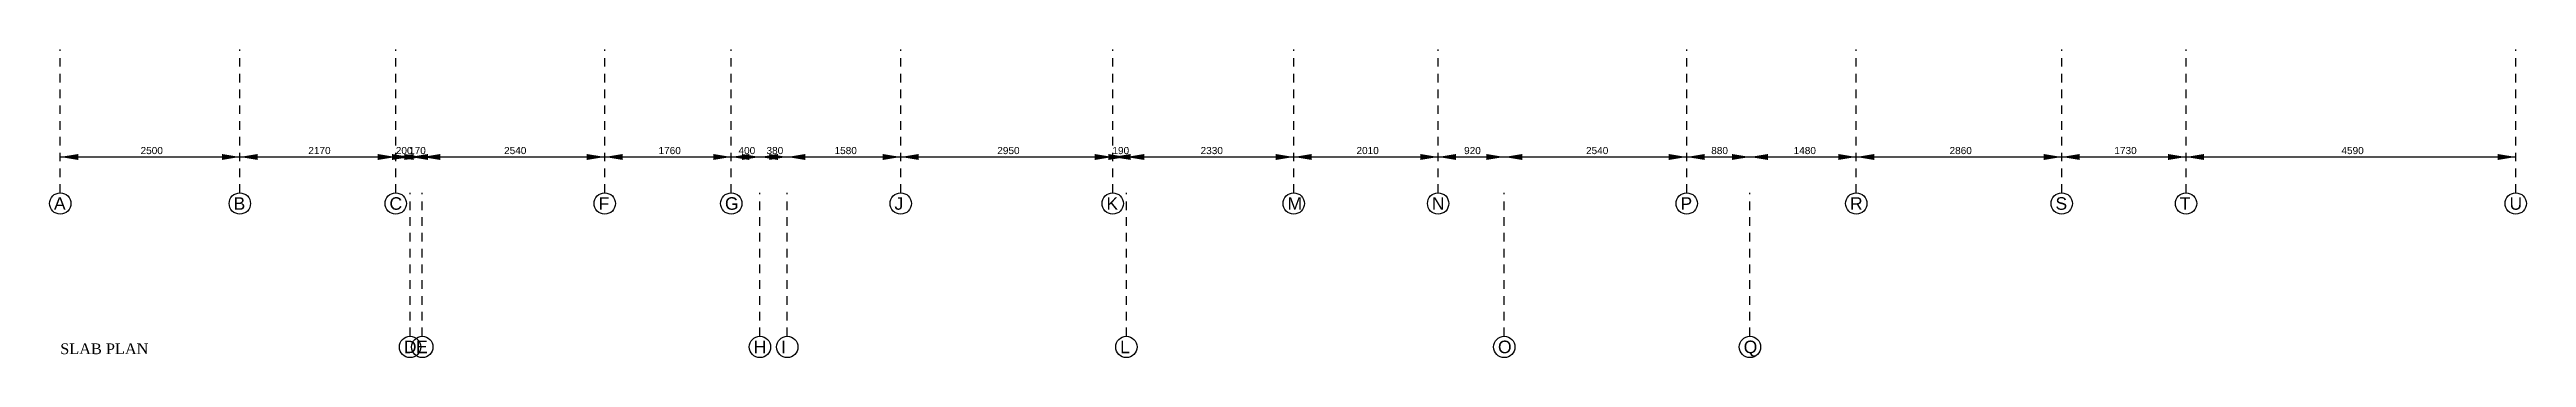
# Model space of a CAD drawing. Extents: x 0 to 119, y -5 to 121.
# Drawn here: x 31.23 to 65.71, y -5.05 to -0.75 of the extents above; entities that cross this region are included whole.
import ezdxf

# ---------------------------------------------------------------- set-up
doc = ezdxf.new("R2010")
doc.units = 0
doc.linetypes.add('ACAD_ISO02W100', pattern=[15, 12, -3])
for name, color, linetype in [('CenterLine', 253, 'CONTINUOUS'), ('Grid_Dimension', 7, 'CONTINUOUS'), ('GridName', 7, 'CONTINUOUS'), ('Title', 6, 'CONTINUOUS')]:
    doc.layers.add(name, color=color, linetype=linetype)
doc.styles.add('STRUDS_Arial', font='ARIAL.TTF', dxfattribs={"height": 0.04})
doc.styles.add('STRUDS_Georgia', font='GEORGIA.TTF', dxfattribs={"height": 0.04})
doc.styles.add('stylebar', font='ARIAL.TTF', dxfattribs={"height": 0.04})

msp = doc.modelspace()

# ---------------------------------------------------------------- texts
at = {"layer": 'Grid_Dimension', "style": 'stylebar'}
for s, p in [('2500', (32.496, -2.21)), ('2170', (34.831, -2.21)), ('200', (36.049, -2.21)), ('170', (36.234, -2.21)), ('2540', (37.556, -2.21)), ('1760', (39.706, -2.21)), ('400', (40.819, -2.21)), ('380', (41.209, -2.21)), ('1580', (42.156, -2.21)), ('2950', (44.421, -2.21)), ('190', (46.024, -2.21)), ('2330', (47.251, -2.21)), ('2010', (49.421, -2.21)), ('920', (50.919, -2.21)), ('2540', (52.616, -2.21)), ('880', (54.359, -2.21)), ('1480', (55.506, -2.21)), ('2860', (57.676, -2.21)), ('1730', (59.971, -2.21)), ('4590', (63.131, -2.21))]:
    msp.add_text(s, height=0.1, dxfattribs=at).set_placement(p)
at = {"layer": 'GridName', "style": 'STRUDS_Arial'}
for s, p in [('A', (31.2905, -2.9863)), ('B', (33.7905, -2.9863)), ('C', (35.9605, -2.9863)), ('F', (38.8705, -2.9863)), ('G', (40.6305, -2.9863)), ('J', (42.9905, -2.9863)), ('K', (45.9405, -2.9863)), ('M', (48.4605, -2.9863)), ('N', (50.4705, -2.9863)), ('P', (53.9305, -2.9863)), ('R', (56.2905, -2.9863)), ('S', (59.1505, -2.9863)), ('T', (60.8805, -2.9863)), ('U', (65.4705, -2.9863)), ('D', (36.1605, -4.9863)), ('E', (36.3305, -4.9863)), ('H', (41.0305, -4.9863)), ('I', (41.4105, -4.9863)), ('L', (46.1305, -4.9863)), ('O', (51.3905, -4.9863)), ('Q', (54.8105, -4.9863))]:
    msp.add_text(s, height=0.175, dxfattribs=at).set_placement(p)
at = {"layer": 'Title', "style": 'STRUDS_Georgia'}
msp.add_text('SLAB PLAN', height=0.15, dxfattribs=at).set_placement((31.378, -5))

# ---------------------------------------------------------------- linework, layer by layer
at = {"layer": 'CenterLine', "linetype": 'ACAD_ISO02W100', "ltscale": 0.01}
for p, q in [((31.378, -2.75), (31.378, -0.75)), ((33.878, -2.75), (33.878, -0.75)), ((36.048, -2.75), (36.048, -0.75)), ((38.958, -2.75), (38.958, -0.75)), ((40.718, -2.75), (40.718, -0.75)), ((43.078, -2.75), (43.078, -0.75)), ((46.028, -2.75), (46.028, -0.75)), ((48.548, -2.75), (48.548, -0.75)), ((50.558, -2.75), (50.558, -0.75)), ((54.018, -2.75), (54.018, -0.75)), ((56.378, -2.75), (56.378, -0.75)), ((59.238, -2.75), (59.238, -0.75)), ((60.968, -2.75), (60.968, -0.75)), ((65.558, -2.75), (65.558, -0.75)), ((36.248, -4.75), (36.248, -2.75)), ((36.418, -4.75), (36.418, -2.75)), ((41.118, -4.75), (41.118, -2.75)), ((41.498, -4.75), (41.498, -2.75)), ((46.218, -4.75), (46.218, -2.75)), ((51.478, -4.75), (51.478, -2.75)), ((54.898, -4.75), (54.898, -2.75))]:
    msp.add_line(p, q, dxfattribs=at)
at = {"layer": 'Grid_Dimension'}
for p, q in [((31.378, -2.25), (33.878, -2.25)), ((33.878, -2.25), (36.048, -2.25)), ((36.048, -2.25), (36.248, -2.25)), ((36.248, -2.25), (36.418, -2.25)), ((36.418, -2.25), (38.958, -2.25)), ((38.958, -2.25), (40.718, -2.25)), ((40.718, -2.25), (41.118, -2.25)), ((41.118, -2.25), (41.498, -2.25)), ((41.498, -2.25), (43.078, -2.25)), ((43.078, -2.25), (46.028, -2.25)), ((46.028, -2.25), (46.218, -2.25)), ((46.218, -2.25), (48.548, -2.25)), ((48.548, -2.25), (50.558, -2.25)), ((50.558, -2.25), (51.478, -2.25)), ((51.478, -2.25), (54.018, -2.25)), ((54.018, -2.25), (54.898, -2.25)), ((54.898, -2.25), (56.378, -2.25)), ((56.378, -2.25), (59.238, -2.25)), ((59.238, -2.25), (60.968, -2.25)), ((60.968, -2.25), (65.558, -2.25))]:
    msp.add_line(p, q, dxfattribs=at)
for points in [[(31.378, -2.25), (31.628, -2.2084), (31.378, -2.25), (31.628, -2.2916)], [(33.878, -2.25), (33.628, -2.2084), (33.878, -2.25), (33.628, -2.2916)], [(33.878, -2.25), (34.128, -2.2084), (33.878, -2.25), (34.128, -2.2916)], [(36.048, -2.25), (35.798, -2.2084), (36.048, -2.25), (35.798, -2.2916)], [(36.248, -2.25), (35.998, -2.2084), (36.248, -2.25), (35.998, -2.2916)], [(36.048, -2.25), (36.298, -2.2084), (36.048, -2.25), (36.298, -2.2916)], [(36.418, -2.25), (36.168, -2.2084), (36.418, -2.25), (36.168, -2.2916)], [(36.248, -2.25), (36.498, -2.2084), (36.248, -2.25), (36.498, -2.2916)], [(36.418, -2.25), (36.668, -2.2084), (36.418, -2.25), (36.668, -2.2916)], [(38.958, -2.25), (38.708, -2.2084), (38.958, -2.25), (38.708, -2.2916)], [(38.958, -2.25), (39.208, -2.2084), (38.958, -2.25), (39.208, -2.2916)], [(40.718, -2.25), (40.468, -2.2084), (40.718, -2.25), (40.468, -2.2916)], [(40.718, -2.25), (40.968, -2.2084), (40.718, -2.25), (40.968, -2.2916)], [(41.118, -2.25), (40.868, -2.2084), (41.118, -2.25), (40.868, -2.2916)], [(41.118, -2.25), (41.368, -2.2084), (41.118, -2.25), (41.368, -2.2916)], [(41.498, -2.25), (41.248, -2.2084), (41.498, -2.25), (41.248, -2.2916)], [(41.498, -2.25), (41.748, -2.2084), (41.498, -2.25), (41.748, -2.2916)], [(43.078, -2.25), (42.828, -2.2084), (43.078, -2.25), (42.828, -2.2916)], [(43.078, -2.25), (43.328, -2.2084), (43.078, -2.25), (43.328, -2.2916)], [(46.028, -2.25), (45.778, -2.2084), (46.028, -2.25), (45.778, -2.2916)], [(46.218, -2.25), (45.968, -2.2084), (46.218, -2.25), (45.968, -2.2916)], [(46.028, -2.25), (46.278, -2.2084), (46.028, -2.25), (46.278, -2.2916)], [(46.218, -2.25), (46.468, -2.2084), (46.218, -2.25), (46.468, -2.2916)], [(48.548, -2.25), (48.298, -2.2084), (48.548, -2.25), (48.298, -2.2916)], [(48.548, -2.25), (48.798, -2.2084), (48.548, -2.25), (48.798, -2.2916)], [(50.558, -2.25), (50.308, -2.2084), (50.558, -2.25), (50.308, -2.2916)], [(50.558, -2.25), (50.808, -2.2084), (50.558, -2.25), (50.808, -2.2916)], [(51.478, -2.25), (51.228, -2.2084), (51.478, -2.25), (51.228, -2.2916)], [(51.478, -2.25), (51.728, -2.2084), (51.478, -2.25), (51.728, -2.2916)], [(54.018, -2.25), (53.768, -2.2084), (54.018, -2.25), (53.768, -2.2916)], [(54.018, -2.25), (54.268, -2.2084), (54.018, -2.25), (54.268, -2.2916)], [(54.898, -2.25), (54.648, -2.2084), (54.898, -2.25), (54.648, -2.2916)], [(54.898, -2.25), (55.148, -2.2084), (54.898, -2.25), (55.148, -2.2916)], [(56.378, -2.25), (56.128, -2.2084), (56.378, -2.25), (56.128, -2.2916)], [(56.378, -2.25), (56.628, -2.2084), (56.378, -2.25), (56.628, -2.2916)], [(59.238, -2.25), (58.988, -2.2084), (59.238, -2.25), (58.988, -2.2916)], [(59.238, -2.25), (59.488, -2.2084), (59.238, -2.25), (59.488, -2.2916)], [(60.968, -2.25), (60.718, -2.2084), (60.968, -2.25), (60.718, -2.2916)], [(60.968, -2.25), (61.218, -2.2084), (60.968, -2.25), (61.218, -2.2916)], [(65.558, -2.25), (65.308, -2.2084), (65.558, -2.25), (65.308, -2.2916)]]:
    msp.add_solid(points, dxfattribs=at)
at = {"layer": 'GridName'}
for centre in [(31.378, -2.8988), (33.878, -2.8988), (36.048, -2.8988), (38.958, -2.8988), (40.718, -2.8988), (43.078, -2.8988), (46.028, -2.8988), (48.548, -2.8988), (50.558, -2.8988), (54.018, -2.8988), (56.378, -2.8988), (59.238, -2.8988), (60.968, -2.8988), (65.558, -2.8988), (36.248, -4.8987), (36.418, -4.8987), (41.118, -4.8987), (41.498, -4.8987), (46.218, -4.8987), (51.478, -4.8987), (54.898, -4.8987)]:
    msp.add_circle(centre, 0.1487, dxfattribs=at)

msp.set_redraw_order([(e.dxf.handle, doc.entitydb.next_handle()) for e in msp.query("TEXT MTEXT ATTDEF DIMENSION ARC_DIMENSION")])  # texts and dimensions are drawn at this point

doc.saveas('drawing.dxf')
